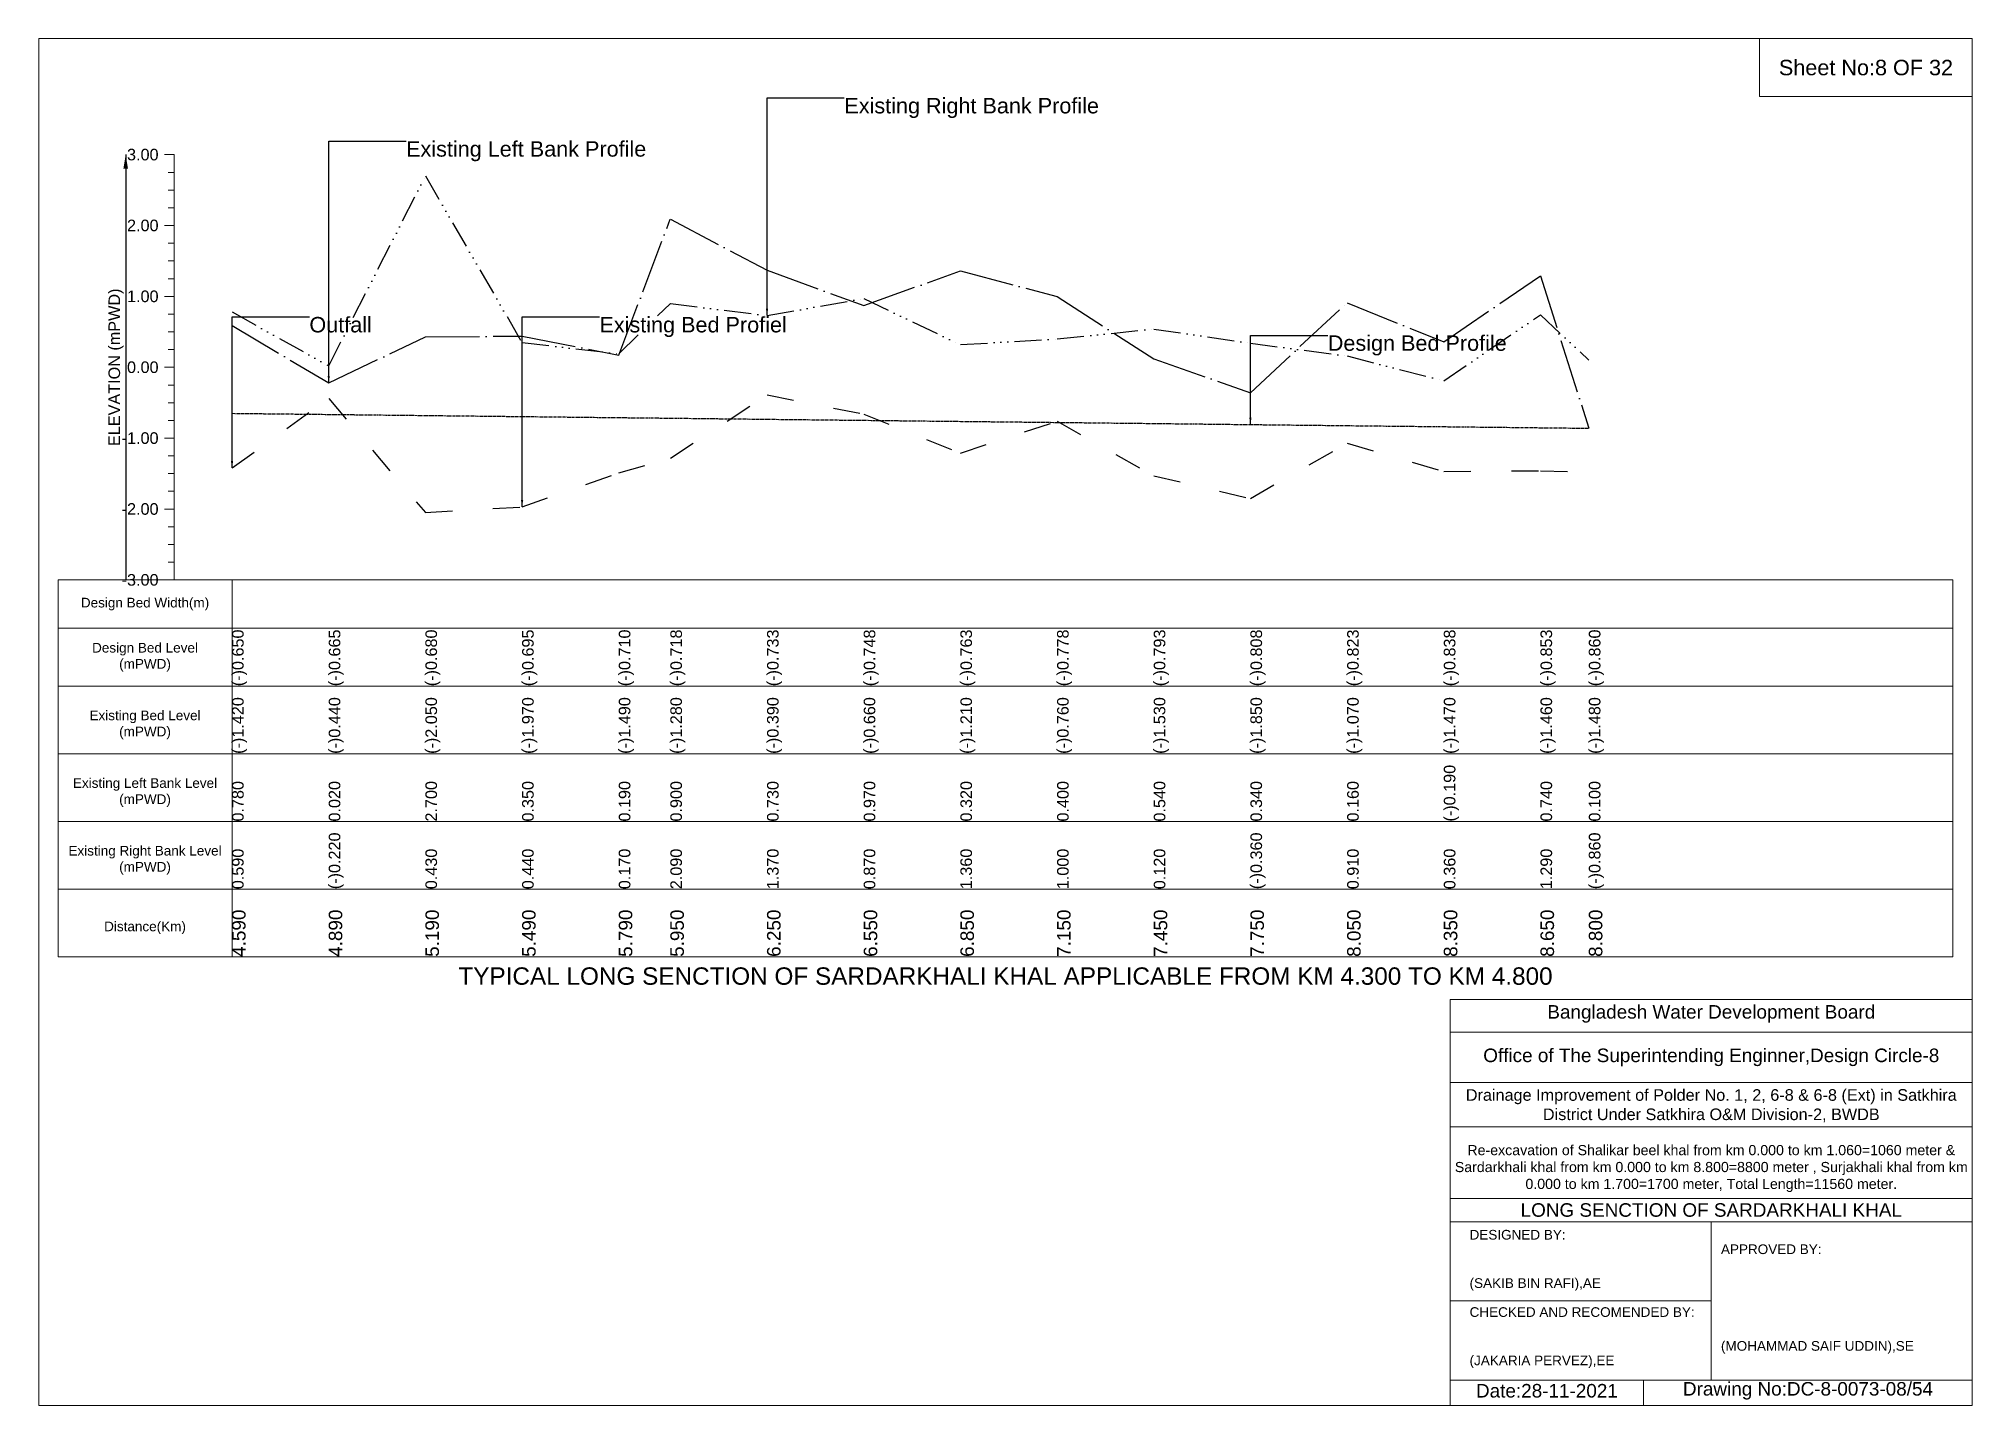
# Model space of a CAD drawing. Header units: inches. Extents: x 93000 to 416000, y -4242 to 0.
# Drawn here: x 170000 to 176000, y -4242 to 0 of the extents above; entities that cross this region are included whole.
import ezdxf

# ---------------------------------------------------------------- set-up
doc = ezdxf.new("R2010")
doc.units = ezdxf.units.IN
doc.header["$LTSCALE"] = 7
doc.header["$MEASUREMENT"] = 0
for name, pattern in [('ACAD_ISO03W100', [30, 12, -18]), ('ACAD_ISO04W100', [30, 24, -3, 0, -3]), ('ACAD_ISO14W100', [24, 12, -3, 0, -3, 0, -3, 0, -3]), ('CENTER', [2, 1.25, -0.25, 0.25, -0.25])]:
    doc.linetypes.add(name, pattern=pattern)
for name, color, linetype, lineweight in [('Cross section Data Border', 7, 'Continuous', 9), ('Design Bed Level Long Section', 7, 'CENTER', 25), ('Existing Bed Level for Long Section', 7, 'ACAD_ISO03W100', 25), ('Existing Left Bank of Long section', 7, 'ACAD_ISO04W100', 25), ('Existing Right Bank of Long Section', 7, 'ACAD_ISO14W100', 25), ('Long Section Border', 7, 'Continuous', 9), ('Long Section Labels', 7, 'Continuous', 9), ('Vscale for Long Section', 7, 'Continuous', 9)]:
    doc.layers.add(name, color=color, linetype=linetype, lineweight=lineweight)
doc.styles.get("Standard").update_dxf_attribs({"font": 'arial.ttf'})
doc.dimstyles.get("Standard").update_dxf_attribs({"dimtxt": 0.18, "dimasz": 0.18, "dimexe": 0.18, "dimexo": 0.0625, "dimgap": 0.09, "dimtad": 0, "dimtih": 1, "dimtoh": 1, "dimdec": 4, "dimzin": 0, "dimdsep": 46, "dimtxsty": 'Standard', "dimcen": 0.09, "dimadec": 0, "dimazin": 0, "dimtfac": 1, "dimtdec": 4, "dimtofl": 0, "dimtmove": 0, "dimatfit": 3, "dimfxl": 0, "dimtolj": 1, "dimtzin": 0, "dimarcsym": 0})

msp = doc.modelspace()

# ---------------------------------------------------------------- texts
at = {"layer": 'Cross section Data Border', "attachment_point": 5}
for s, insert, char_height in [('Sheet No:8 OF 32', (175670, -90), 48), ('Bangladesh Water Development Board', (175190, -3027), 42), ('Office of The Superintending Enginner,Design Circle-8', (175190, -3162), 42)]:
    msp.add_mtext(s, dxfattribs=dict(at, insert=insert, char_height=char_height))
at = {"layer": 'Cross section Data Border'}
for s, insert, char_height, width, attachment_point in [('Drainage Improvement of Polder No. 1, 2, 6-8 & 6-8 (Ext) in Satkhira District Under Satkhira O&M Division-2, BWDB', (175190, -3312), 36, 1680, 5), ('Re-excavation of Shalikar beel khal from km 0.000 to km 1.060=1060 meter & Sardarkhali khal from km 0.000 to km 8.800=8800 meter , Surjakhali khal from km 0.000 to km 1.700=1700 meter, Total Length=11560 meter.', (175190, -3507), 31.4683, 1620, 5), ('LONG SENCTION OF SARDARKHALI KHAL', (175190, -3636), 42, 1680, 5), ('DESIGNED BY:\\P\\P\\P(SAKIB BIN RAFI),AE', (174440, -3792), 30, 840, 4), ('APPROVED BY:\\P\\P\\P\\P\\P\\P(MOHAMMAD SAIF UDDIN),SE', (175220, -3912), 30, 840, 4), ('CHECKED AND RECOMENDED BY:\\P\\P\\P(JAKARIA PERVEZ),EE', (174440, -4032), 30, 840, 4), ('Date:28-11-2021', (174680, -4197), 42, 840, 5), ('Drawing No:DC-8-0073-08/54', (175490, -4197), 42, 1320, 5)]:
    msp.add_mtext(s, dxfattribs=dict(at, insert=insert, char_height=char_height, width=width, attachment_point=attachment_point))
at = {"layer": 'Long Section Border', "attachment_point": 5}
for s, insert, char_height in [('Design Bed Width(m)', (170330, -1755), 30), ('Design Bed Level\\P(mPWD)', (170330, -1920), 30), ('Existing Bed Level\\P(mPWD)', (170330, -2130), 30), ('Existing Left Bank Level\\P(mPWD)', (170330, -2340), 30), ('Existing Right Bank Level\\P(mPWD)', (170330, -2550), 30), ('Distance(Km)', (170330, -2760), 30), ('TYPICAL LONG SENCTION OF SARDARKHALI KHAL APPLICABLE FROM KM 4.300 TO KM 4.800', (173000, -2910), 54)]:
    msp.add_mtext(s, dxfattribs=dict(at, insert=insert, char_height=char_height))
at = {"layer": 'Long Section Labels', "char_height": 48, "attachment_point": 1}
for s, insert in [('Existing Right Bank Profile', (172500, -184)), ('Existing Left Bank Profile', (171140, -318.2)), ('Outfall', (170840, -863.8)), ('Existing Bed Profiel', (171740, -863.8)), ('Design Bed Profile', (174000, -920.9))]:
    msp.add_mtext(s, dxfattribs=dict(at, insert=insert))
at = {"layer": 'Vscale for Long Section', "char_height": 36, "attachment_point": 6}
for s, insert in [('3.00', (170372, -360)), ('2.00', (170372, -580)), ('1.00', (170372, -800)), ('0.00', (170372, -1020)), ('-1.00', (170372, -1240)), ('-2.00', (170372, -1460)), ('-3.00', (170372, -1680))]:
    msp.add_mtext(s, dxfattribs=dict(at, insert=insert))
at = {"layer": 'Vscale for Long Section', "rotation": 90}
for s, insert, char_height, attachment_point in [('ELEVATION (mPWD)', (170240, -1020), 36, 5), ('(-)0.650', (170600, -2010), 36, 1), ('(-)0.665', (170900, -2010), 36, 1), ('(-)0.680', (171200, -2010), 36, 1), ('(-)0.695', (171500, -2010), 36, 1), ('(-)0.710', (171800, -2010), 36, 1), ('(-)0.718', (171960, -2010), 36, 1), ('(-)0.733', (172260, -2010), 36, 1), ('(-)0.748', (172560, -2010), 36, 1), ('(-)0.763', (172860, -2010), 36, 1), ('(-)0.778', (173160, -2010), 36, 1), ('(-)0.793', (173460, -2010), 36, 1), ('(-)0.808', (173760, -2010), 36, 1), ('(-)0.823', (174060, -2010), 36, 1), ('(-)0.838', (174360, -2010), 36, 1), ('(-)0.853', (174660, -2010), 36, 1), ('(-)0.860', (174810, -2010), 36, 1), ('(-)1.420', (170600, -2220), 36, 1), ('(-)0.440', (170900, -2220), 36, 1), ('(-)2.050', (171200, -2220), 36, 1), ('(-)1.970', (171500, -2220), 36, 1), ('(-)1.490', (171800, -2220), 36, 1), ('(-)1.280', (171960, -2220), 36, 1), ('(-)0.390', (172260, -2220), 36, 1), ('(-)0.660', (172560, -2220), 36, 1), ('(-)1.210', (172860, -2220), 36, 1), ('(-)0.760', (173160, -2220), 36, 1), ('(-)1.530', (173460, -2220), 36, 1), ('(-)1.850', (173760, -2220), 36, 1), ('(-)1.070', (174060, -2220), 36, 1), ('(-)1.470', (174360, -2220), 36, 1), ('(-)1.460', (174660, -2220), 36, 1), ('(-)1.480', (174810, -2220), 36, 1), ('(-)0.190', (174360, -2430), 36, 1), ('0.780', (170600, -2430), 36, 1), ('0.020', (170900, -2430), 36, 1), ('2.700', (171200, -2430), 36, 1), ('0.350', (171500, -2430), 36, 1), ('0.190', (171800, -2430), 36, 1), ('0.900', (171960, -2430), 36, 1), ('0.730', (172260, -2430), 36, 1), ('0.970', (172560, -2430), 36, 1), ('0.320', (172860, -2430), 36, 1), ('0.400', (173160, -2430), 36, 1), ('0.540', (173460, -2430), 36, 1), ('0.340', (173760, -2430), 36, 1), ('0.160', (174060, -2430), 36, 1), ('0.740', (174660, -2430), 36, 1), ('0.100', (174810, -2430), 36, 1), ('0.590', (170600, -2640), 36, 1), ('(-)0.220', (170900, -2640), 36, 1), ('0.430', (171200, -2640), 36, 1), ('0.440', (171500, -2640), 36, 1), ('0.170', (171800, -2640), 36, 1), ('2.090', (171960, -2640), 36, 1), ('1.370', (172260, -2640), 36, 1), ('0.870', (172560, -2640), 36, 1), ('1.360', (172860, -2640), 36, 1), ('1.000', (173160, -2640), 36, 1), ('0.120', (173460, -2640), 36, 1), ('(-)0.360', (173760, -2640), 36, 1), ('0.910', (174060, -2640), 36, 1), ('0.360', (174360, -2640), 36, 1), ('1.290', (174660, -2640), 36, 1), ('(-)0.860', (174810, -2640), 36, 1), ('4.590', (170600, -2850), 42, 1), ('4.890', (170900, -2850), 42, 1), ('5.190', (171200, -2850), 42, 1), ('5.490', (171500, -2850), 42, 1), ('5.790', (171800, -2850), 42, 1), ('5.950', (171960, -2850), 42, 1), ('6.250', (172260, -2850), 42, 1), ('6.550', (172560, -2850), 42, 1), ('6.850', (172860, -2850), 42, 1), ('7.150', (173160, -2850), 42, 1), ('7.450', (173460, -2850), 42, 1), ('7.750', (173760, -2850), 42, 1), ('8.050', (174060, -2850), 42, 1), ('8.350', (174360, -2850), 42, 1), ('8.650', (174660, -2850), 42, 1), ('8.800', (174810, -2850), 42, 1)]:
    msp.add_mtext(s, dxfattribs=dict(at, insert=insert, char_height=char_height, attachment_point=attachment_point))

# ---------------------------------------------------------------- linework, layer by layer
at = {"layer": 'Cross section Data Border'}
for points in [[(170000, 0), (176000, 0), (176000, -4242), (170000, -4242)], [(175340, 0), (176000, 0), (176000, -180), (175340, -180)]]:
    msp.add_lwpolyline(points, close=True, dxfattribs=at)
for points in [[(174380, -4242), (174380, -2982), (176000, -2982)], [(174380, -3084), (176000, -3084)], [(174380, -3240), (176000, -3240)], [(174380, -3378), (176000, -3378)], [(174380, -3600), (176000, -3600)], [(174380, -3672), (176000, -3672)], [(175190, -3672), (175190, -4164)], [(174380, -3918), (175190, -3918)], [(174380, -4164), (176000, -4164)], [(174980, -4164), (174980, -4242)]]:
    msp.add_lwpolyline(points, dxfattribs=at)
at = {"layer": 'Design Bed Level Long Section'}
msp.add_lwpolyline([(170600, -1162.9), (170900, -1166.2), (171200, -1169.5), (171500, -1172.8), (171800, -1176.1), (171960, -1177.8), (172260, -1181.2), (172560, -1184.5), (172860, -1187.8), (173160, -1191), (173460, -1194.3), (173760, -1197.7), (174060, -1201), (174360, -1204.2), (174660, -1207.5), (174810, -1209.2)], dxfattribs=at)
at = {"layer": 'Existing Bed Level for Long Section'}
msp.add_lwpolyline([(170600, -1332.4), (170900, -1116.8), (171200, -1471), (171500, -1453.4), (171800, -1347.8), (171960, -1301.6), (172260, -1105.8), (172560, -1165.2), (172860, -1286.2), (173160, -1187.2), (173460, -1356.6), (173760, -1427), (174060, -1255.4), (174360, -1343.4), (174660, -1341.2), (174810, -1345.6)], dxfattribs=at)
at = {"layer": 'Existing Left Bank of Long section'}
msp.add_lwpolyline([(170600, -890.2), (170900, -1068.4), (171200, -925.4), (171500, -923.2), (171800, -982.6), (171960, -560.2), (172260, -718.6), (172560, -828.6), (172860, -720.8), (173160, -800), (173460, -993.6), (173760, -1099.2), (174060, -819.8), (174360, -940.8), (174660, -736.2), (174810, -1209.2)], dxfattribs=at)
at = {"layer": 'Existing Right Bank of Long Section'}
msp.add_lwpolyline([(170600, -848.4), (170900, -1015.6), (171200, -426), (171500, -943), (171800, -978.2), (171960, -822), (172260, -859.4), (172560, -806.6), (172860, -949.6), (173160, -932), (173460, -901.2), (173760, -945.2), (174060, -984.8), (174360, -1061.8), (174660, -857.2), (174810, -998)], dxfattribs=at)
at = {"layer": 'Long Section Border'}
msp.add_lwpolyline([(170060, -1680), (175940, -1680), (175940, -2850), (170060, -2850)], close=True, dxfattribs=at)
for points in [[(170600, -1680), (170600, -2850)], [(170060, -1830), (175940, -1830)], [(170060, -2010), (175940, -2010)], [(170060, -2220), (175940, -2220)], [(170060, -2430), (175940, -2430)], [(170060, -2640), (175940, -2640)]]:
    msp.add_lwpolyline(points, dxfattribs=at)
at = {"layer": 'Vscale for Long Section'}
for points in [[(170420, -360), (170390, -360)], [(170420, -1680), (170420, -1460), (170420, -1240), (170420, -1020), (170420, -800), (170420, -580), (170420, -360)], [(170420, -415), (170402, -415)], [(170420, -470), (170402, -470)], [(170420, -525), (170402, -525)], [(170420, -580), (170390, -580)], [(170420, -635), (170402, -635)], [(170420, -690), (170402, -690)], [(170420, -745), (170402, -745)], [(170420, -800), (170390, -800)], [(170420, -855), (170402, -855)], [(170420, -910), (170402, -910)], [(170420, -1020), (170390, -1020)], [(170420, -965), (170402, -965)], [(170420, -1075), (170402, -1075)], [(170420, -1130), (170402, -1130)], [(170420, -1185), (170402, -1185)], [(170420, -1240), (170390, -1240)], [(170420, -1295), (170402, -1295)], [(170420, -1350), (170402, -1350)], [(170420, -1405), (170402, -1405)], [(170420, -1460), (170390, -1460)], [(170420, -1515), (170402, -1515)], [(170420, -1570), (170402, -1570)], [(170420, -1680), (170390, -1680)], [(170420, -1625), (170402, -1625)]]:
    msp.add_lwpolyline(points, dxfattribs=at)

msp.set_redraw_order([(e.dxf.handle, doc.entitydb.next_handle()) for e in msp.query("TEXT MTEXT ATTDEF DIMENSION ARC_DIMENSION")])  # texts and dimensions are drawn at this point

# ---------------------------------------------------------------- leaders
at = {"layer": 'Long Section Labels', "annotation_type": 0, "has_hookline": 1, "hookline_direction": 0}
for points, text_width in [([(172260, -859.4), (172260, -184), (172499.9, -184)], 782), ([(170900, -1068.4), (170900, -318.2), (171139.9, -318.2)], 737.4), ([(170600, -1332.4), (170600, -863.8), (170839.9, -863.8)], 185.8), ([(171500, -1453.4), (171500, -863.8), (171739.9, -863.8)], 571.4), ([(173760, -1197.7), (173760, -920.9), (173999.9, -920.9)], 547.4)]:
    msp.add_leader(points, dimstyle='Standard', override={"dimasz": 21.6}, dxfattribs=dict(at, text_width=text_width))
at = {"layer": 'Vscale for Long Section'}
msp.add_leader([(170270, -360), (170270, -1680)], dimstyle='Standard', override={"dimasz": 43.2}, dxfattribs=at)

doc.saveas('drawing.dxf')
